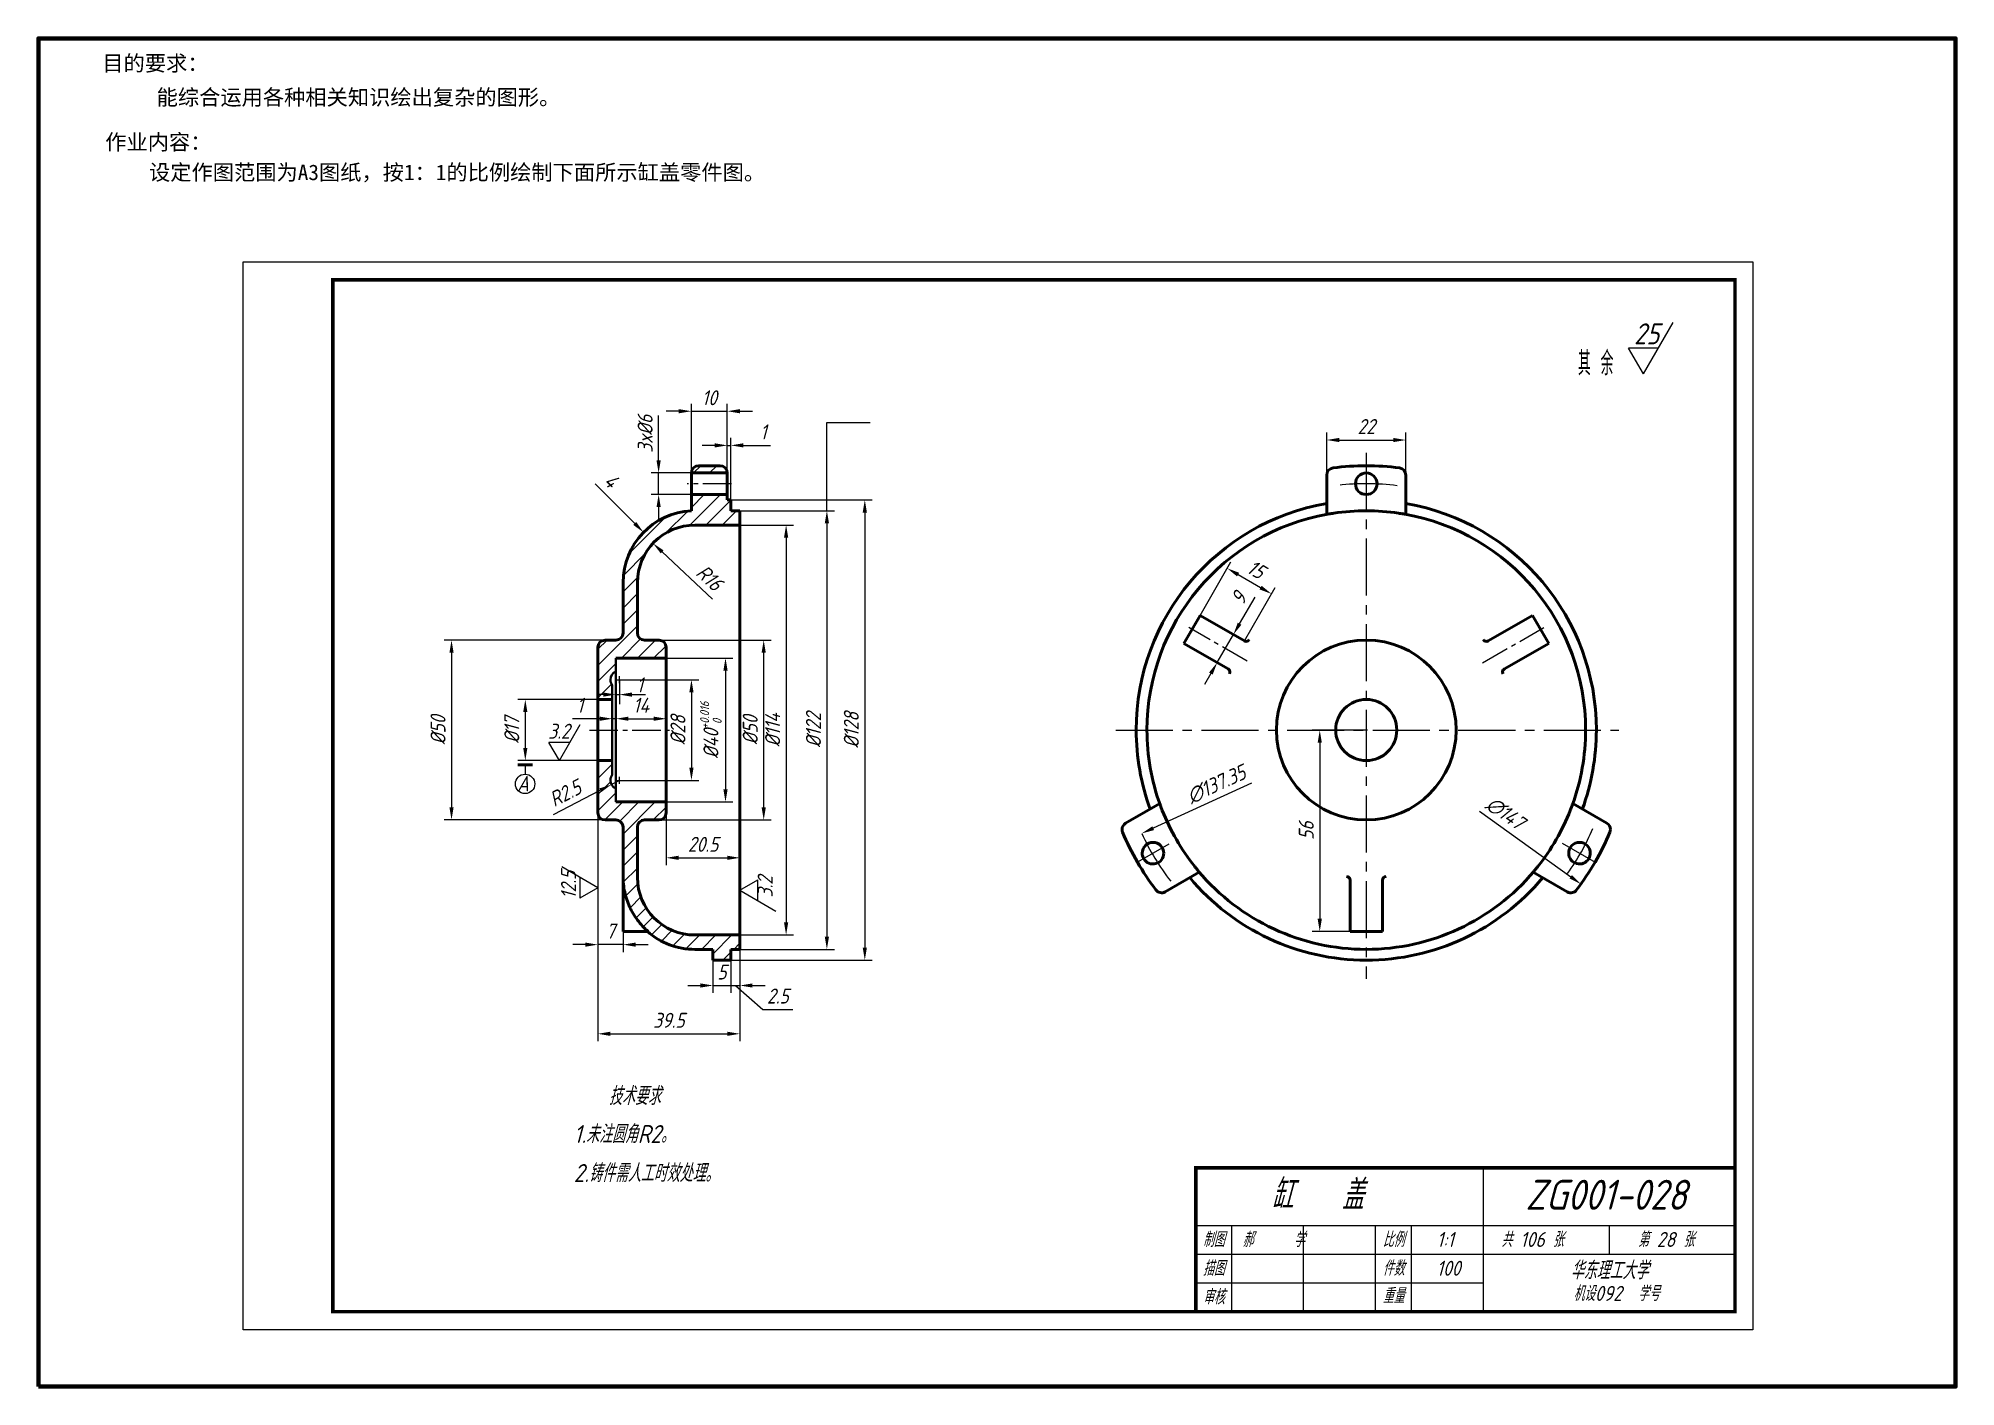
# Model space of a CAD drawing. Header units: millimetres. Extents: x 35 to 355, y 20 to 245.
import ezdxf
from ezdxf.enums import TextEntityAlignment as Align

# ---------------------------------------------------------------- set-up
doc = ezdxf.new("R2010")
doc.units = ezdxf.units.MM
doc.header["$LTSCALE"] = 0.5
doc.linetypes.add('CENTER2', pattern=[28.575000000000003, 19.05, -3.175, 3.175, -3.175])
doc.layers.get('0').update_dxf_attribs({"lineweight": 50})
doc.layers.add('7', color=5, linetype='Continuous')
for name, color, linetype, lineweight in [('center', 5, 'CENTER2', 20), ('dim', 5, 'Continuous', 20), ('文字', 7, 'Continuous', 20), ('框', 7, 'Continuous', 70), ('细线', 5, 'Continuous', 20)]:
    doc.layers.add(name, color=color, linetype=linetype, lineweight=lineweight)
doc.styles.get("Standard").update_dxf_attribs({"font": 'gbeitc.shx', "bigfont": 'gbcbig.shx'})
doc.styles.add('上炼样式', font='gbenor.shx', dxfattribs={"width": 0.75, "bigfont": 'gbcbig.shx'})
doc.styles.add('宋体', font='SimSun.ttf')
doc.dimstyles.new('1', dxfattribs={"dimtxt": 2.5, "dimasz": 2.1, "dimexe": 1.25, "dimexo": 0, "dimgap": 1, "dimtad": 1, "dimlfac": 1.66666, "dimdsep": 46, "dimtxsty": 'Standard', "dimcen": 2.5, "dimadec": 0, "dimazin": 0, "dimtfac": 1, "dimtmove": 0, "dimatfit": 3, "dimfxl": 0, "dimarcsym": 0})
doc.dimstyles.new('ISO-25', dxfattribs={"dimtxt": 2.5, "dimasz": 2.1, "dimexe": 1.25, "dimexo": 0, "dimgap": 1, "dimtad": 1, "dimlfac": 1.666666, "dimdsep": 46, "dimtxsty": 'Standard', "dimcen": 1, "dimadec": 0, "dimazin": 0, "dimtfac": 1, "dimtmove": 0, "dimatfit": 3, "dimfxl": 0, "dimarcsym": 0})

msp = doc.modelspace()

# ---------------------------------------------------------------- texts
at = {"style": '宋体'}
for s, p in [('目的要求：', (45.67943839058542, 239.548723970445)), ('能综合运用各种相关知识绘出复杂的图形。', (54.74196444638649, 233.8724642026576)), ('作业内容：', (46.16429446486354, 226.3960096702402)), ('设定作图范围为A3图纸，按1：1的比例绘制下面所示缸盖零件图。', (53.47141397244395, 221.3404541146846))]:
    msp.add_text(s, height=2.6, dxfattribs=at).set_placement(p)
at = {"layer": 'dim'}
for s, height, p in [('25', 3.5, (301.315520525756, 193.9387368670208)), ('3.2', 2.5, (120.0958112304622, 128.1264669548615))]:
    msp.add_text(s, height=height, dxfattribs=at).set_placement(p)
at = {"layer": 'dim', "style": '上炼样式', "width": 0.75}
msp.add_text('其 余', height=4, dxfattribs=at).set_placement((291.9509532205025, 188.7683919796757))
at = {"layer": 'dim'}
msp.add_text('A', height=2.56608, dxfattribs=at).set_placement((115.8827501595191, 120.6189966322878), align=Align.MIDDLE)
for s, p in [('12.5', (124.7356053110692, 101.4046407199143)), ('3.2', (157.5572159236271, 101.6364316456508))]:
    msp.add_text(s, height=2.5, rotation=90, dxfattribs=at).set_placement(p)
at = {"layer": 'dim', "insert": (136.2741553157218, 179.0084028782865), "char_height": 2.5, "attachment_point": 5, "rotation": 90}
msp.add_mtext('3x%%c6', dxfattribs=at)
at = {"layer": 'dim', "insert": (135.3610895144041, 137.1129787021287), "char_height": 2.5, "attachment_point": 5}
msp.add_mtext('1', dxfattribs=at)
at = {"layer": '文字'}
for s, height, p in [('技术要求', 3, (130.2088083721646, 67.01201268447807)), ('1.未注圆角R2。', 3, (124.3658102675879, 60.65581590656173)), ('2.铸件需人工时效处理。', 3, (124.3658102675879, 54.14903782645591)), ('缸   盖', 5, (240.7696231956355, 49.52165779229207)), ('ZG001-028', 5, (283.1997780062251, 49.52165779229207)), ('制图', 2.5, (229.3696231956355, 43.30843022828969)), ('郝     学', 2.5, (235.9696231956354, 43.30843022828969)), ('比例', 2.5, (259.3696231956355, 43.30843022828969)), ('1:1', 2.5, (268.4089146482, 43.30843022828969)), ('共 106 张', 2.5, (279.1696231956355, 43.30843022828969)), ('第 28 张', 2.5, (301.9696231956354, 43.30843022828969)), ('描图', 2.5, (229.3696231956355, 38.50843022828968)), ('件数', 2.5, (259.3696231956355, 38.50843022828968)), ('100', 2.5, (268.3696231956355, 38.50843022828968)), ('华东理工大学', 3, (290.7193236676945, 37.90843022828969)), ('审核', 2.5, (229.3696231956355, 33.70843022828967)), ('重量', 2.5, (259.3696231956355, 33.92165779229197)), ('机设092  学号', 2.5, (291.1898371916645, 34.30843022828969))]:
    msp.add_text(s, height=height, dxfattribs=at).set_placement(p)

# ---------------------------------------------------------------- blocks, each defined once
blk = doc.blocks.new('*D1')
at = {"layer": 'Defpoints', "color": 0}
for p in [(256.8126906521203, 129.5740783161803), (248.8675527578411, 95.97407831618028), (253.9303321097484, 95.97407831618028)]:
    blk.add_point(p, dxfattribs=at)
at = {"layer": 'dim', "color": 0, "lineweight": -2}
for p, q in [((256.8126906521203, 129.5740783161803), (247.6175527578411, 129.5740783161803)), ((248.8675527578411, 127.4740783161803), (248.8675527578411, 98.07407831618028)), ((253.9303321097484, 95.97407831618028), (247.6175527578411, 95.97407831618028))]:
    blk.add_line(p, q, dxfattribs=at)
at = {"layer": 'dim', "color": 0}
for points in [[(248.5175527578411, 127.4740783161803), (249.217552757841, 127.4740783161803), (248.8675527578411, 129.5740783161803)], [(248.5175527578411, 98.07407831618028), (249.217552757841, 98.07407831618028), (248.8675527578411, 95.97407831618028)]]:
    blk.add_solid(points, dxfattribs=at)
at = {"layer": 'dim', "color": 0, "insert": (246.617552757841, 112.7740783161803), "char_height": 2.5, "attachment_point": 5, "rotation": 90}
blk.add_mtext('56', dxfattribs=at)
blk = doc.blocks.new('*D2')
at = {"layer": 'Defpoints', "color": 0}
for p in [(234.4454782858917, 145.5002010969401), (236.2851831748837, 144.4380469840511), (233.5851831748838, 139.7615098036151)]:
    blk.add_point(p, dxfattribs=at)
at = {"layer": 'dim', "color": 0, "lineweight": -2}
for p, q in [((235.4954782858917, 147.3188544448874), (238.066311619225, 151.7716683960124)), ((231.7454782858918, 140.8236639165041), (234.4454782858917, 145.5002010969401)), ((236.2851831748837, 144.4380469840511), (233.3629465311612, 146.1252010969401)), ((233.5851831748838, 139.7615098036151), (230.6629465311612, 141.4486639165041)), ((230.6954782858918, 139.0050105685568), (229.6454782858918, 137.1863572206095))]:
    blk.add_line(p, q, dxfattribs=at)
at = {"layer": 'dim', "color": 0}
for points in [[(235.1923693945671, 147.4938544448874), (235.7985871772162, 147.1438544448874), (234.4454782858917, 145.5002010969401)], [(230.3923693945673, 139.1800105685568), (230.9985871772163, 138.8300105685568), (231.7454782858918, 140.8236639165041)]]:
    blk.add_solid(points, dxfattribs=at)
at = {"layer": 'dim', "color": 0, "insert": (235.3573377940433, 151.5795880944236), "char_height": 2.5, "attachment_point": 5, "rotation": 60.00000000000072}
blk.add_mtext('9', dxfattribs=at)
blk = doc.blocks.new('*D3')
at = {"layer": 'Defpoints', "color": 0}
for p in [(152.0879939497505, 163.7740783161803), (152.0879939497505, 95.37407831618027), (159.8035253229058, 95.37407831618027)]:
    blk.add_point(p, dxfattribs=at)
at = {"layer": 'dim', "color": 0, "lineweight": -2}
for p, q in [((152.0879939497505, 163.7740783161803), (161.0535253229058, 163.7740783161803)), ((159.8035253229058, 161.6740783161803), (159.8035253229058, 97.47407831618027)), ((152.0879939497505, 95.37407831618027), (161.0535253229058, 95.37407831618026))]:
    blk.add_line(p, q, dxfattribs=at)
at = {"layer": 'dim', "color": 0}
for points in [[(159.4535253229058, 161.6740783161803), (160.1535253229058, 161.6740783161803), (159.8035253229058, 163.7740783161803)], [(159.4535253229058, 97.47407831618027), (160.1535253229058, 97.47407831618025), (159.8035253229058, 95.37407831618027)]]:
    blk.add_solid(points, dxfattribs=at)
at = {"layer": 'dim', "color": 0, "insert": (157.5535253229058, 129.5740783161803), "char_height": 2.5, "attachment_point": 5, "rotation": 90}
blk.add_mtext('%%c114', dxfattribs=at)
blk = doc.blocks.new('*D4')
at = {"layer": 'Defpoints', "color": 0}
for p in [(152.0879939497505, 166.1740783161803), (152.0879939497505, 92.97407831618028), (166.6105469248952, 92.97407831618027)]:
    blk.add_point(p, dxfattribs=at)
at = {"layer": 'dim', "color": 0, "lineweight": -2}
for p, q in [((152.0879939497505, 166.1740783161803), (167.8605469248952, 166.1740783161803)), ((166.6105469248952, 164.0740783161803), (166.6105469248952, 95.07407831618026)), ((152.0879939497505, 92.97407831618028), (167.8605469248952, 92.97407831618027))]:
    blk.add_line(p, q, dxfattribs=at)
at = {"layer": 'dim', "color": 0}
for points in [[(166.2605469248952, 164.0740783161803), (166.9605469248952, 164.0740783161803), (166.6105469248952, 166.1740783161803)], [(166.2605469248952, 95.07407831618026), (166.9605469248952, 95.07407831618026), (166.6105469248952, 92.97407831618027)]]:
    blk.add_solid(points, dxfattribs=at)
at = {"layer": 'dim', "color": 0, "insert": (164.3605469248952, 129.5740783161803), "char_height": 2.5, "attachment_point": 5, "rotation": 90}
blk.add_mtext('%%c122', dxfattribs=at)
blk = doc.blocks.new('*D5')
at = {"layer": 'Defpoints', "color": 0}
for p in [(150.5879939497505, 167.9740783161803), (150.5879939497505, 91.1740783161803), (172.9365770568023, 91.17407831618029)]:
    blk.add_point(p, dxfattribs=at)
at = {"layer": 'dim', "color": 0, "lineweight": -2}
for p, q in [((150.5879939497505, 167.9740783161803), (174.1865770568023, 167.9740783161803)), ((172.9365770568023, 165.8740783161803), (172.9365770568023, 93.27407831618028)), ((150.5879939497505, 91.1740783161803), (174.1865770568023, 91.17407831618029))]:
    blk.add_line(p, q, dxfattribs=at)
at = {"layer": 'dim', "color": 0}
for points in [[(172.5865770568023, 165.8740783161803), (173.2865770568023, 165.8740783161803), (172.9365770568023, 167.9740783161803)], [(172.5865770568023, 93.27407831618028), (173.2865770568023, 93.27407831618028), (172.9365770568023, 91.17407831618029)]]:
    blk.add_solid(points, dxfattribs=at)
at = {"layer": 'dim', "color": 0, "insert": (170.6865770568022, 129.5740783161803), "char_height": 2.5, "attachment_point": 5, "rotation": 90}
blk.add_mtext('%%c128', dxfattribs=at)
blk = doc.blocks.new('*D6')
at = {"layer": 'Defpoints', "color": 0}
for p in [(139.7879939497504, 141.5740783161803), (139.7879939497504, 117.5740783161803), (149.6875885473799, 117.5740783161803)]:
    blk.add_point(p, dxfattribs=at)
at = {"layer": 'dim', "color": 0, "lineweight": -2}
for p, q in [((139.7879939497504, 141.5740783161803), (150.9375885473799, 141.5740783161803)), ((149.6875885473799, 139.4740783161803), (149.6875885473799, 119.6740783161803)), ((139.7879939497504, 117.5740783161803), (150.9375885473799, 117.5740783161803))]:
    blk.add_line(p, q, dxfattribs=at)
at = {"layer": 'dim', "color": 0}
for points in [[(149.3375885473799, 139.4740783161803), (150.0375885473799, 139.4740783161803), (149.6875885473799, 141.5740783161803)], [(149.3375885473799, 119.6740783161803), (150.0375885473799, 119.6740783161803), (149.6875885473799, 117.5740783161803)]]:
    blk.add_solid(points, dxfattribs=at)
at = {"layer": 'dim', "color": 0, "insert": (147.2527952402933, 129.5740783161802), "char_height": 2.5, "attachment_point": 5, "rotation": 90}
blk.add_mtext('\\A1;%%c40{\\H1.500000;\\S+0.016^  0;}', dxfattribs=at)
blk = doc.blocks.new('*D7')
at = {"layer": 'Defpoints', "color": 0}
for p in [(137.999840277109, 144.5740783161803), (156.0651617403696, 144.5740783161803), (138.5879939497505, 114.5740783161803)]:
    blk.add_point(p, dxfattribs=at)
at = {"layer": 'dim', "color": 0, "lineweight": -2}
for p, q in [((137.999840277109, 144.5740783161803), (157.3151617403696, 144.5740783161803)), ((156.0651617403696, 116.6740783161803), (156.0651617403696, 142.4740783161803)), ((138.5879939497505, 114.5740783161803), (157.3151617403696, 114.5740783161803))]:
    blk.add_line(p, q, dxfattribs=at)
at = {"layer": 'dim', "color": 0}
for points in [[(155.7151617403696, 142.4740783161803), (156.4151617403696, 142.4740783161803), (156.0651617403696, 144.5740783161803)], [(155.7151617403696, 116.6740783161803), (156.4151617403696, 116.6740783161803), (156.0651617403696, 114.5740783161803)]]:
    blk.add_solid(points, dxfattribs=at)
at = {"layer": 'dim', "color": 0, "insert": (153.8151617403695, 129.5740783161802), "char_height": 2.5, "attachment_point": 5, "rotation": 90}
blk.add_mtext('%%c50', dxfattribs=at)
blk = doc.blocks.new('*D8')
at = {"layer": 'Defpoints', "color": 0}
for p in [(128.3879939497505, 134.6740783161803), (116.2748457735766, 124.4740783161803), (128.3879939497505, 124.4740783161803)]:
    blk.add_point(p, dxfattribs=at)
at = {"layer": 'dim', "color": 0, "lineweight": -2}
for p, q in [((128.3879939497505, 134.6740783161803), (115.0248457735766, 134.6740783161803)), ((116.2748457735766, 132.5740783161803), (116.2748457735766, 126.5740783161803)), ((128.3879939497505, 124.4740783161803), (115.0248457735766, 124.4740783161803))]:
    blk.add_line(p, q, dxfattribs=at)
at = {"layer": 'dim', "color": 0}
for points in [[(115.9248457735766, 132.5740783161803), (116.6248457735766, 132.5740783161803), (116.2748457735766, 134.6740783161803)], [(115.9248457735766, 126.5740783161803), (116.6248457735766, 126.5740783161803), (116.2748457735766, 124.4740783161803)]]:
    blk.add_solid(points, dxfattribs=at)
at = {"layer": 'dim', "color": 0, "insert": (114.0248457735765, 129.5740783161803), "char_height": 2.5, "attachment_point": 5, "rotation": 90}
blk.add_mtext('%%c17', dxfattribs=at)
blk = doc.blocks.new('*D9')
at = {"layer": 'Defpoints', "color": 0}
for p in [(131.9879939497505, 137.9740783161803), (131.9879939497505, 121.1740783161803), (143.9994826899045, 121.1740783161803)]:
    blk.add_point(p, dxfattribs=at)
at = {"layer": 'dim', "color": 0, "lineweight": -2}
for p, q in [((131.9879939497505, 137.9740783161803), (145.2494826899045, 137.9740783161803)), ((143.9994826899045, 135.8740783161803), (143.9994826899045, 123.2740783161803)), ((131.9879939497505, 121.1740783161803), (145.2494826899045, 121.1740783161803))]:
    blk.add_line(p, q, dxfattribs=at)
at = {"layer": 'dim', "color": 0}
for points in [[(143.6494826899045, 135.8740783161803), (144.3494826899044, 135.8740783161803), (143.9994826899045, 137.9740783161803)], [(143.6494826899045, 123.2740783161803), (144.3494826899044, 123.2740783161803), (143.9994826899045, 121.1740783161803)]]:
    blk.add_solid(points, dxfattribs=at)
at = {"layer": 'dim', "color": 0, "insert": (141.7494826899044, 129.5740783161803), "char_height": 2.5, "attachment_point": 5, "rotation": 90}
blk.add_mtext('%%c28', dxfattribs=at)
blk = doc.blocks.new('*D10')
at = {"layer": 'Defpoints', "color": 0}
for p in [(129.9176097681467, 144.5740783161803), (103.9588812587235, 114.574589648557), (129.5529663000517, 114.574589648557)]:
    blk.add_point(p, dxfattribs=at)
at = {"layer": 'dim', "color": 0, "lineweight": -2}
for p, q in [((129.9176097681467, 144.5740783161803), (102.7088812587235, 144.5740783161803)), ((103.9588812587235, 142.4740783161803), (103.9588812587235, 116.674589648557)), ((129.5529663000517, 114.574589648557), (102.7088812587235, 114.574589648557))]:
    blk.add_line(p, q, dxfattribs=at)
at = {"layer": 'dim', "color": 0}
for points in [[(103.6088812587235, 142.4740783161803), (104.3088812587235, 142.4740783161803), (103.9588812587235, 144.5740783161803)], [(103.6088812587235, 116.674589648557), (104.3088812587235, 116.674589648557), (103.9588812587235, 114.574589648557)]]:
    blk.add_solid(points, dxfattribs=at)
at = {"layer": 'dim', "color": 0, "insert": (101.7088812587235, 129.5743339823687), "char_height": 2.5, "attachment_point": 5, "rotation": 90}
blk.add_mtext('%%c50', dxfattribs=at)
blk = doc.blocks.new('*D11')
at = {"layer": 'Defpoints', "color": 0}
for p in [(130.656115184028, 120.4840790745738), (131.9879939497505, 121.1740783161803)]:
    blk.add_point(p, dxfattribs=at)
at = {"layer": 'dim', "color": 0, "lineweight": -2}
for p, q in [((121.0047641893066, 115.4840557704829), (128.7914849120166, 119.5180801363246)), ((131.9879939497505, 121.1740783161803), (130.656115184028, 120.4840790745738))]:
    blk.add_line(p, q, dxfattribs=at)
at = {"layer": 'dim', "color": 0}
blk.add_solid([(128.630485088975, 119.8288518483265), (128.9524847350581, 119.2073084243227), (130.656115184028, 120.4840790745738)], dxfattribs=at)
at = {"layer": 'dim', "color": 0, "insert": (122.9308105522461, 119.0158866328629), "char_height": 2.5, "attachment_point": 5, "rotation": 27.38707487749848}
blk.add_mtext('R2.5', dxfattribs=at)
blk = doc.blocks.new('*D12')
at = {"layer": 'Defpoints', "color": 0}
for p in [(139.7879939497505, 115.7740783161803), (152.0879939497505, 111.2740783161803), (152.0879939497505, 108.2490277402591)]:
    blk.add_point(p, dxfattribs=at)
at = {"layer": 'dim', "color": 0, "lineweight": -2}
for p, q in [((139.7879939497505, 115.7740783161803), (139.7879939497505, 106.9990277402591)), ((152.0879939497505, 111.2740783161803), (152.0879939497505, 106.9990277402591)), ((141.8879939497505, 108.2490277402591), (149.9879939497505, 108.2490277402591))]:
    blk.add_line(p, q, dxfattribs=at)
at = {"layer": 'dim', "color": 0}
for points in [[(141.8879939497505, 108.5990277402591), (141.8879939497505, 107.8990277402591), (139.7879939497505, 108.2490277402591)], [(149.9879939497505, 108.5990277402591), (149.9879939497505, 107.8990277402591), (152.0879939497505, 108.2490277402591)]]:
    blk.add_solid(points, dxfattribs=at)
at = {"layer": 'dim', "color": 0, "insert": (145.9379939497505, 110.4990277402591), "char_height": 2.5, "attachment_point": 5}
blk.add_mtext('20.5', dxfattribs=at)
blk = doc.blocks.new('*D13')
at = {"layer": 'Defpoints', "color": 0}
for p in [(139.7879939497504, 131.4614492798516), (131.3879939497505, 129.5740783161803), (139.7879939497504, 129.5740783161803)]:
    blk.add_point(p, dxfattribs=at)
at = {"layer": 'dim', "color": 0, "lineweight": -2}
for p, q in [((131.3879939497505, 129.5740783161803), (131.3879939497505, 132.7114492798516)), ((133.4879939497505, 131.4614492798516), (137.6879939497504, 131.4614492798516)), ((139.7879939497504, 129.5740783161803), (139.7879939497504, 132.7114492798516))]:
    blk.add_line(p, q, dxfattribs=at)
at = {"layer": 'dim', "color": 0}
for points in [[(133.4879939497505, 131.8114492798516), (133.4879939497505, 131.1114492798516), (131.3879939497505, 131.4614492798516)], [(137.6879939497504, 131.8114492798516), (137.6879939497504, 131.1114492798516), (139.7879939497504, 131.4614492798516)]]:
    blk.add_solid(points, dxfattribs=at)
at = {"layer": 'dim', "color": 0, "insert": (135.5879939497505, 133.7114492798516), "char_height": 2.5, "attachment_point": 5}
blk.add_mtext('14', dxfattribs=at)
blk = doc.blocks.new('*D14')
at = {"layer": 'Defpoints', "color": 0}
for p in [(130.7879939497504, 131.4614492798516), (130.7879939497504, 129.5740783161803), (131.3879939497505, 129.5740783161803)]:
    blk.add_point(p, dxfattribs=at)
at = {"layer": 'dim', "color": 0, "lineweight": -2}
for p, q in [((128.6879939497504, 131.4614492798516), (124.1713272830838, 131.4614492798516)), ((130.7879939497504, 129.5740783161803), (130.7879939497504, 132.7114492798516)), ((131.3879939497505, 131.4614492798516), (130.7879939497504, 131.4614492798516)), ((131.3879939497505, 129.5740783161803), (131.3879939497505, 132.7114492798516)), ((133.4879939497505, 131.4614492798516), (135.5879939497505, 131.4614492798516))]:
    blk.add_line(p, q, dxfattribs=at)
at = {"layer": 'dim', "color": 0}
for points in [[(128.6879939497504, 131.8114492798516), (128.6879939497504, 131.1114492798516), (130.7879939497504, 131.4614492798516)], [(133.4879939497505, 131.8114492798516), (133.4879939497505, 131.1114492798516), (131.3879939497505, 131.4614492798516)]]:
    blk.add_solid(points, dxfattribs=at)
at = {"layer": 'dim', "color": 0, "insert": (125.3796606164171, 133.7114492798516), "char_height": 2.5, "attachment_point": 5}
blk.add_mtext('1', dxfattribs=at)
blk = doc.blocks.new('*D15')
at = {"layer": 'Defpoints', "color": 0}
for p in [(137.5846574049082, 160.7401484680806), (144.5879939497505, 154.1740783161803)]:
    blk.add_point(p, dxfattribs=at)
at = {"layer": 'dim', "color": 0, "lineweight": -2}
blk.add_line((147.5344160699342, 151.4116215622657), (139.1166372740925, 159.3038206223524), dxfattribs=at)
at = {"layer": 'dim', "color": 0}
blk.add_solid([(139.3560252483805, 159.5591506005498), (138.8772492998044, 159.048490644155), (137.5846574049082, 160.7401484680806)], dxfattribs=at)
at = {"layer": 'dim', "color": 0, "insert": (147.0142800793411, 154.9835260741494), "char_height": 2.5, "attachment_point": 5, "rotation": 316.8456851374134}
blk.add_mtext('R16', dxfattribs=at)
blk = doc.blocks.new('*D16')
at = {"layer": 'Defpoints', "color": 0}
for p in [(135.8931679020368, 162.4445075674344), (136.0109658482939, 162.5614160227179), (137.5846574049082, 160.7401484680806)]:
    blk.add_point(p, dxfattribs=at)
at = {"layer": 'dim', "color": 0, "lineweight": -2}
for p, q in [((134.5316798009835, 164.0519571292402), (127.9611311189816, 170.6724974370028)), ((135.8931679020368, 162.4445075674344), (136.8981926974143, 163.4419434318312)), ((137.5846574049082, 160.7401484680806), (138.5896822002857, 161.7375843324774))]:
    blk.add_line(p, q, dxfattribs=at)
at = {"layer": 'dim', "color": 0}
blk.add_solid([(134.7801033187372, 164.2985048037919), (134.2832562832298, 163.8054094546884), (136.0109658482939, 162.5614160227179)], dxfattribs=at)
at = {"layer": 'dim', "color": 0, "insert": (130.6294477951529, 171.1779874403103), "char_height": 2.5, "attachment_point": 5, "rotation": 314.78286133491736}
blk.add_mtext('4', dxfattribs=at)
blk = doc.blocks.new('*D17')
at = {"layer": 'Defpoints', "color": 0}
for p in [(150.5879939497505, 177.07667706307), (149.9879939497505, 172.4740783161803), (150.5879939497505, 167.9740783161803)]:
    blk.add_point(p, dxfattribs=at)
at = {"layer": 'dim', "color": 0, "lineweight": -2}
for p, q in [((147.8879939497505, 177.07667706307), (145.7879939497505, 177.07667706307)), ((149.9879939497505, 172.4740783161803), (149.9879939497505, 178.32667706307)), ((149.9879939497505, 177.07667706307), (150.5879939497505, 177.07667706307)), ((150.5879939497505, 167.9740783161803), (150.5879939497505, 178.32667706307)), ((152.6879939497505, 177.07667706307), (157.2046606164172, 177.07667706307))]:
    blk.add_line(p, q, dxfattribs=at)
at = {"layer": 'dim', "color": 0}
for points in [[(147.8879939497505, 177.4266770630699), (147.8879939497505, 176.72667706307), (149.9879939497505, 177.07667706307)], [(152.6879939497505, 177.4266770630699), (152.6879939497505, 176.72667706307), (150.5879939497505, 177.07667706307)]]:
    blk.add_solid(points, dxfattribs=at)
at = {"layer": 'dim', "color": 0, "insert": (155.9963272830838, 179.32667706307), "char_height": 2.5, "attachment_point": 5}
blk.add_mtext('1', dxfattribs=at)
blk = doc.blocks.new('*D18')
at = {"layer": 'Defpoints', "color": 0}
for p in [(128.3879939497505, 116.1036941345766), (152.0879939497505, 92.9740783161803), (152.0879939497505, 78.88273114702105)]:
    blk.add_point(p, dxfattribs=at)
at = {"layer": 'dim', "color": 0, "lineweight": -2}
for p, q in [((128.3879939497505, 116.1036941345766), (128.3879939497505, 77.63273114702105)), ((152.0879939497505, 92.9740783161803), (152.0879939497505, 77.63273114702105)), ((130.4879939497505, 78.88273114702105), (149.9879939497505, 78.88273114702105))]:
    blk.add_line(p, q, dxfattribs=at)
at = {"layer": 'dim', "color": 0}
for points in [[(130.4879939497505, 79.23273114702104), (130.4879939497505, 78.53273114702105), (128.3879939497505, 78.88273114702105)], [(149.9879939497505, 79.23273114702104), (149.9879939497505, 78.53273114702105), (152.0879939497505, 78.88273114702105)]]:
    blk.add_solid(points, dxfattribs=at)
at = {"layer": 'dim', "color": 0, "insert": (140.2379939497505, 81.13273114702105), "char_height": 2.5, "attachment_point": 5}
blk.add_mtext('39.5', dxfattribs=at)
blk = doc.blocks.new('*D19')
at = {"layer": 'Defpoints', "color": 0}
for p in [(128.3879939497505, 95.97407831618028), (128.3879939497505, 93.76130810460072), (132.5879939497505, 95.97407831618028)]:
    blk.add_point(p, dxfattribs=at)
at = {"layer": 'dim', "color": 0, "lineweight": -2}
for p, q in [((126.2879939497505, 93.76130810460072), (124.1879939497505, 93.76130810460072)), ((128.3879939497505, 95.97407831618028), (128.3879939497505, 92.51130810460072)), ((132.5879939497505, 93.76130810460072), (128.3879939497505, 93.76130810460072)), ((132.5879939497505, 95.97407831618028), (132.5879939497505, 92.51130810460072)), ((134.6879939497505, 93.76130810460072), (136.7879939497505, 93.76130810460072))]:
    blk.add_line(p, q, dxfattribs=at)
at = {"layer": 'dim', "color": 0}
for points in [[(126.2879939497505, 94.11130810460071), (126.2879939497505, 93.41130810460072), (128.3879939497505, 93.76130810460072)], [(134.6879939497505, 94.11130810460071), (134.6879939497505, 93.41130810460072), (132.5879939497505, 93.76130810460072)]]:
    blk.add_solid(points, dxfattribs=at)
at = {"layer": 'dim', "color": 0, "insert": (130.4879939497505, 96.01130810460072), "char_height": 2.5, "attachment_point": 5}
blk.add_mtext('7', dxfattribs=at)
blk = doc.blocks.new('*D20')
at = {"layer": 'Defpoints', "color": 0}
for p in [(147.5879939497505, 91.17407831618027), (150.5879939497505, 91.17407831618027), (150.5879939497505, 86.94196044227405)]:
    blk.add_point(p, dxfattribs=at)
at = {"layer": 'dim', "color": 0, "lineweight": -2}
for p, q in [((147.5879939497505, 91.17407831618027), (147.5879939497505, 85.69196044227405)), ((150.5879939497505, 91.17407831618027), (150.5879939497505, 85.69196044227405)), ((143.3879939497505, 86.94196044227405), (145.4879939497505, 86.94196044227405)), ((147.5879939497505, 86.94196044227405), (150.5478078624977, 86.94196044227405))]:
    blk.add_line(p, q, dxfattribs=at)
at = {"layer": 'dim', "color": 0}
blk.add_solid([(145.4879939497505, 87.29196044227405), (145.4879939497505, 86.59196044227406), (147.5879939497505, 86.94196044227405)], dxfattribs=at)
at = {"layer": 'dim', "color": 0, "insert": (149.0879939497505, 89.19196044227405), "char_height": 2.5, "attachment_point": 5}
blk.add_mtext('5', dxfattribs=at)
blk = doc.blocks.new('*D21')
at = {"layer": 'Defpoints', "color": 0}
for p in [(150.5879939497505, 91.17407831618029), (152.0879939497505, 91.17407831618029), (152.0879939497505, 86.94196044227402)]:
    blk.add_point(p, dxfattribs=at)
at = {"layer": 'dim', "color": 0, "lineweight": -2}
for p, q in [((152.0879939497505, 91.17407831618029), (152.0879939497505, 85.69196044227402)), ((150.5879939497505, 86.94196044227402), (152.0879939497505, 86.94196044227402)), ((151.3379939497505, 86.94196044227402), (155.8917439497506, 82.92946044227402)), ((154.1879939497505, 86.94196044227402), (156.2879939497505, 86.94196044227402)), ((155.8917439497506, 82.92946044227402), (160.9476086518854, 82.92946044227402))]:
    blk.add_line(p, q, dxfattribs=at)
at = {"layer": 'dim', "color": 0}
blk.add_solid([(154.1879939497505, 87.29196044227402), (154.1879939497505, 86.59196044227403), (152.0879939497505, 86.94196044227402)], dxfattribs=at)
at = {"layer": 'dim', "color": 0, "insert": (158.419676300818, 85.17946044227402), "char_height": 2.5, "attachment_point": 5}
blk.add_mtext('2.5', dxfattribs=at)
blk = doc.blocks.new('*D22')
at = {"layer": 'Defpoints', "color": 0}
for p in [(294.0970858845342, 146.6179562641121), (219.1635783349628, 112.3206315144869)]:
    blk.add_point(p, dxfattribs=at)
at = {"layer": 'dim', "color": 0, "lineweight": -2}
blk.add_line((237.4797158534248, 120.7039908042401), (221.0730697695477, 113.1946123273464), dxfattribs=at)
at = {"layer": 'dim', "color": 0}
blk.add_solid([(220.9274063007378, 113.5128608997773), (221.2187332383577, 112.8763637549156), (219.1635783349628, 112.3206315144869)], dxfattribs=at)
at = {"layer": 'dim', "color": 0, "insert": (231.6166860502606, 120.494942705904), "char_height": 2.5, "attachment_point": 5, "rotation": 24.59373310938308}
blk.add_mtext('∅137.35', dxfattribs=at)
blk = doc.blocks.new('*D23')
at = {"layer": 'Defpoints', "color": 0}
for p in [(220.8000087771659, 155.283958321396), (292.4606554423308, 103.8641983109645)]:
    blk.add_point(p, dxfattribs=at)
at = {"layer": 'dim', "color": 0, "lineweight": -2}
blk.add_line((275.5070108712718, 116.0292062436905), (290.7544495693506, 105.0884783112128), dxfattribs=at)
at = {"layer": 'dim', "color": 0}
blk.add_solid([(290.9584962360587, 105.3728459567095), (290.5504029026426, 104.8041106657161), (292.4606554423308, 103.8641983109645)], dxfattribs=at)
at = {"layer": 'dim', "color": 0, "insert": (279.8316823535861, 115.695360948429), "char_height": 2.5, "attachment_point": 5, "rotation": 324.33884712636535}
blk.add_mtext('∅147', dxfattribs=at)
blk = doc.blocks.new('*D24')
at = {"layer": 'Defpoints', "color": 0}
for p in [(263.2303321097483, 177.9710928493524), (250.0303321097483, 172.1328611935136), (263.2303321097483, 172.1328611935136)]:
    blk.add_point(p, dxfattribs=at)
at = {"layer": 'dim', "color": 0, "lineweight": -2}
for p, q in [((250.0303321097483, 172.1328611935136), (250.0303321097483, 179.2210928493524)), ((263.2303321097483, 172.1328611935136), (263.2303321097483, 179.2210928493524)), ((252.1303321097483, 177.9710928493524), (261.1303321097483, 177.9710928493524))]:
    blk.add_line(p, q, dxfattribs=at)
at = {"layer": 'dim', "color": 0}
for points in [[(252.1303321097483, 178.3210928493524), (252.1303321097483, 177.6210928493524), (250.0303321097483, 177.9710928493524)], [(261.1303321097483, 178.3210928493524), (261.1303321097483, 177.6210928493524), (263.2303321097483, 177.9710928493524)]]:
    blk.add_solid(points, dxfattribs=at)
at = {"layer": 'dim', "color": 0, "insert": (256.6303321097483, 180.2210928493524), "char_height": 2.5, "attachment_point": 5}
blk.add_mtext('22', dxfattribs=at)
blk = doc.blocks.new('ROUGH')
at = {"layer": '7'}
for p, q in [((0, 0), (5.773502691896169, 9.999999999999986)), ((2.886751345948085, 4.999999999999986), (-2.886751345948085, 5.000000000000014)), ((0, 0), (-2.886751345948142, 5.000000000000014))]:
    blk.add_line(p, q, dxfattribs=at)
blk = doc.blocks.new('*D28')
at = {"layer": 'Defpoints', "color": 0}
for p in [(149.9879939497505, 182.7737186847081), (143.9879939497505, 172.4740783161803), (149.9879939497505, 172.4740783161803)]:
    blk.add_point(p, dxfattribs=at)
at = {"layer": 'dim', "color": 0, "lineweight": -2}
for p, q in [((141.8879939497505, 182.7737186847081), (139.7879939497505, 182.7737186847081)), ((143.9879939497505, 172.4740783161803), (143.9879939497505, 184.0237186847081)), ((143.9879939497505, 182.7737186847081), (149.9879939497505, 182.7737186847081)), ((149.9879939497505, 172.4740783161803), (149.9879939497505, 184.0237186847081)), ((152.0879939497505, 182.7737186847081), (154.1879939497505, 182.7737186847081))]:
    blk.add_line(p, q, dxfattribs=at)
at = {"layer": 'dim', "color": 0}
for points in [[(141.8879939497505, 183.1237186847081), (141.8879939497505, 182.4237186847081), (143.9879939497505, 182.7737186847081)], [(152.0879939497505, 183.1237186847081), (152.0879939497505, 182.4237186847081), (149.9879939497505, 182.7737186847081)]]:
    blk.add_solid(points, dxfattribs=at)
at = {"layer": 'dim', "color": 0, "insert": (146.9879939497505, 185.0237186847081), "char_height": 2.5, "attachment_point": 5}
blk.add_mtext('10', dxfattribs=at)
blk = doc.blocks.new('_Dot')
at = {"color": 0, "linetype": 'ByBlock', "lineweight": -2}
blk.add_line((-0.5, 0), (-1, 0), dxfattribs=at)
at = {"color": 0, "linetype": 'ByBlock', "const_width": 0.5}
blk.add_lwpolyline([(-0.25, 0, 1), (0.25, 0, 1)], format="xyb", close=True, dxfattribs=at)
blk = doc.blocks.new('*D30')
at = {"layer": 'Defpoints', "color": 0}
for p in [(240.8187727780839, 152.2904545174601), (228.8818785425911, 148.712346906398), (236.285183174884, 144.4380469840513)]:
    blk.add_point(p, dxfattribs=at)
at = {"layer": 'dim', "color": 0, "lineweight": -2}
for p, q in [((228.8818785425911, 148.712346906398), (234.0404681457909, 157.6472861945375)), ((235.2341214937383, 155.514754439807), (239.0001194301365, 153.3404545174601)), ((236.285183174884, 144.4380469840513), (241.4437727780838, 153.3729862721907))]:
    blk.add_line(p, q, dxfattribs=at)
at = {"layer": 'dim', "color": 0}
for points in [[(235.4091214937383, 155.8178633311315), (235.0591214937383, 155.2116455484824), (233.415468145791, 156.5647544398069)], [(239.1751194301365, 153.6435634087846), (238.8251194301365, 153.0373456261355), (240.8187727780839, 152.2904545174601)]]:
    blk.add_solid(points, dxfattribs=at)
at = {"layer": 'dim', "color": 0, "insert": (238.2421204619373, 156.3761616371485), "char_height": 2.5, "attachment_point": 5, "rotation": 330.000000000002}
blk.add_mtext('15', dxfattribs=at)

# ---------------------------------------------------------------- dimensions: what is measured, and where the dimension line sits
at = {"layer": 'dim'}
for base, p1, p2, override, picture, middle in [((149.9879939497505, 182.7737186847081), (143.9879939497505, 172.4740783161803), (149.9879939497505, 172.4740783161803), {"dimldrblk": 'Dot'}, '*D28', (146.9879939497505, 185.0237186847081)), ((150.5879939497505, 86.94196044227405), (147.5879939497505, 91.17407831618027), (150.5879939497505, 91.17407831618027), {"dimsd2": 1}, '*D20', (149.0879939497505, 89.19196044227405))]:
    dim = msp.add_linear_dim(base=base, p1=p1, p2=p2, dimstyle='ISO-25', override=override, dxfattribs=at)
    dim.commit()
    dim.dimension.update_dxf_attribs({"geometry": picture, "text_midpoint": middle})
for base, p1, p2, picture, middle in [((150.5879939497505, 177.07667706307), (149.9879939497505, 172.4740783161803), (150.5879939497505, 167.9740783161803), '*D17', (155.9963272830838, 179.32667706307)), ((263.2303321097483, 177.9710928493524), (250.0303321097483, 172.1328611935136), (263.2303321097483, 172.1328611935136), '*D24', (256.6303321097483, 180.2210928493524)), ((130.7879939497504, 131.4614492798516), (131.3879939497505, 129.5740783161803), (130.7879939497504, 129.5740783161803), '*D14', (125.3796606164171, 133.7114492798516)), ((139.7879939497504, 131.4614492798516), (131.3879939497505, 129.5740783161803), (139.7879939497504, 129.5740783161803), '*D13', (135.5879939497505, 133.7114492798516)), ((152.0879939497505, 78.88273114702105), (128.3879939497505, 116.1036941345766), (152.0879939497505, 92.9740783161803), '*D18', (140.2379939497505, 81.13273114702105)), ((152.0879939497505, 108.2490277402591), (139.7879939497505, 115.7740783161803), (152.0879939497505, 111.2740783161803), '*D12', (145.9379939497505, 110.4990277402591)), ((128.3879939497505, 93.76130810460072), (132.5879939497505, 95.97407831618028), (128.3879939497505, 95.97407831618028), '*D19', (130.4879939497505, 96.01130810460072))]:
    dim = msp.add_linear_dim(base=base, p1=p1, p2=p2, dimstyle='ISO-25', dxfattribs=at)
    dim.commit()
    dim.dimension.update_dxf_attribs({"geometry": picture, "text_midpoint": middle})
for base, p1, p2, angle, dimstyle, override, picture, middle, dimtype in [((136.0109658482939, 162.5614160227179), (137.5846574049082, 160.7401484680806), (135.8931679020368, 162.4445075674344), 134.7828613349183, 'ISO-25', {"dimsd1": 1, "dimsd2": 0}, '*D16', (129.0324394667362, 169.5930381039063), 161), ((103.9588812587235, 114.574589648557), (129.9176097681467, 144.5740783161803), (129.5529663000517, 114.574589648557), 90, '1', {"dimpost": '%%c<>'}, '*D10', (103.9588812587235, 129.5743339823687), 160), ((156.0651617403696, 144.5740783161803), (138.5879939497505, 114.5740783161803), (137.999840277109, 144.5740783161803), 90, '1', {"dimpost": '%%c<>'}, '*D7', (156.0651617403695, 129.5740783161802), 160), ((149.6875885473799, 117.5740783161803), (139.7879939497504, 141.5740783161803), (139.7879939497504, 117.5740783161803), 90, '1', {"dimgap": 1, "dimpost": '%%c<>', "dimtol": 1, "dimlim": 0, "dimtp": 0.016, "dimtm": 0, "dimtfac": 0.6, "dimtdec": 3, "dimtolj": 1}, '*D6', (149.6875885473799, 129.5740783161802), 160), ((143.9994826899045, 121.1740783161803), (131.9879939497505, 137.9740783161803), (131.9879939497505, 121.1740783161803), 90, '1', {"dimpost": '%%c<>'}, '*D9', (143.9994826899044, 129.5740783161803), 160), ((116.2748457735766, 124.4740783161803), (128.3879939497505, 134.6740783161803), (128.3879939497505, 124.4740783161803), 90, '1', {"dimpost": '%%c<>'}, '*D8', (116.2748457735765, 129.5740783161803), 160)]:
    dim = msp.add_linear_dim(base=base, p1=p1, p2=p2, angle=angle, dimstyle=dimstyle, override=override, dxfattribs=at)
    dim.commit()
    dim.dimension.update_dxf_attribs({"geometry": picture, "text_midpoint": middle, "dimtype": dimtype})
for base, p1, p2, picture, middle in [((172.9365770568023, 91.17407831618029), (150.5879939497505, 167.9740783161803), (150.5879939497505, 91.1740783161803), '*D5', (170.6865770568022, 129.5740783161803)), ((166.6105469248952, 92.97407831618027), (152.0879939497505, 166.1740783161803), (152.0879939497505, 92.97407831618028), '*D4', (164.3605469248952, 129.5740783161803)), ((159.8035253229058, 95.37407831618027), (152.0879939497505, 163.7740783161803), (152.0879939497505, 95.37407831618027), '*D3', (157.5535253229058, 129.5740783161803))]:
    dim = msp.add_linear_dim(base=base, p1=p1, p2=p2, angle=90, dimstyle='1', override={"dimpost": '%%c<>'}, dxfattribs=at)
    dim.commit()
    dim.dimension.update_dxf_attribs({"geometry": picture, "text_midpoint": middle})
dim = msp.add_radius_dim(center=(144.5879939497505, 154.1740783161803), mpoint=(137.5846574049082, 160.7401484680806), dimstyle='ISO-25', dxfattribs=at)
dim.commit()
dim.dimension.update_dxf_attribs({"geometry": '*D15', "text_midpoint": (145.4753573874895, 153.3421190714519), "dimtype": 164})
dim = msp.add_aligned_dim(p1=(228.881878542591, 148.712346906398), p2=(236.2851831748839, 144.4380469840513), distance=9.067179206400306, text='15', dimstyle='ISO-25', override={"dimldrblk": 'Dot'}, dxfattribs=at)
dim.commit()
dim.dimension.update_dxf_attribs({"geometry": '*D30', "text_midpoint": (238.2421204619373, 156.3761616371485)})
for p1, p2, picture, middle in [((220.8000087771659, 155.283958321396), (292.4606554423308, 103.8641983109645), '*D23', (278.5199537818914, 113.8672832273789)), ((294.0970858845342, 146.6179562641121), (219.1635783349628, 112.3206315144869), '*D22', (232.5530940640386, 118.4490590259915))]:
    dim = msp.add_diameter_dim_2p(p1=p1, p2=p2, dimstyle='ISO-25', dxfattribs=at)
    dim.commit()
    dim.dimension.update_dxf_attribs({"geometry": picture, "text_midpoint": middle, "dimtype": 163})
dim = msp.add_linear_dim(base=(234.4454782858917, 145.5002010969401), p1=(233.5851831748838, 139.7615098036151), p2=(236.2851831748837, 144.4380469840511), angle=60.00000000000113, dimstyle='ISO-25', dxfattribs=at)
dim.commit()
dim.dimension.update_dxf_attribs({"geometry": '*D2', "text_midpoint": (237.3058949525583, 150.4545880944236), "dimtype": 161})
dim = msp.add_linear_dim(base=(248.8675527578411, 95.97407831618028), p1=(256.8126906521203, 129.5740783161803), p2=(253.9303321097484, 95.97407831618028), angle=90, dimstyle='ISO-25', dxfattribs=at)
dim.commit()
dim.dimension.update_dxf_attribs({"geometry": '*D1', "text_midpoint": (246.617552757841, 112.7740783161803)})
dim = msp.add_radius_dim(center=(131.9879939497505, 121.1740783161803), mpoint=(130.656115184028, 120.4840790745738), dimstyle='ISO-25', dxfattribs=at)
dim.commit()
dim.dimension.update_dxf_attribs({"geometry": '*D11', "text_midpoint": (122.9308105522461, 119.0158866328629)})
dim = msp.add_linear_dim(base=(152.0879939497505, 86.94196044227402), p1=(150.5879939497505, 91.17407831618029), p2=(152.0879939497505, 91.17407831618029), dimstyle='ISO-25', override={"dimse1": 1, "dimsd1": 1, "dimtmove": 1}, dxfattribs=at)
dim.commit()
dim.dimension.update_dxf_attribs({"geometry": '*D21', "text_midpoint": (156.8917439497506, 82.92946044227402), "dimtype": 160})

# ---------------------------------------------------------------- hatches: boundary and pattern name
at = {"layer": 'dim'}
h = msp.add_hatch(dxfattribs=at)
h.set_pattern_fill('ANSI31', color=256, scale=0.6, style=0)
h.set_pattern_definition([(45, (128.3879939497505, 129.5740783161803), (-1.347038418160373, 1.347038418160373), [])])
h.paths.add_polyline_path([(149.9879939497505, 172.4740783161803, 0.414213562373096), (148.7879939497504, 173.6740783161803), (145.1879939497505, 173.6740783161803, 0.4142135623730952), (143.9879939497505, 172.4740783161803)])
h.paths.add_polyline_path([(152.0879939497505, 163.7740783161803), (152.0879939497505, 166.1740783161803), (150.5879939497505, 166.1740783161803), (150.5879939497505, 167.9740783161803), (149.9879939497505, 167.9740783161803), (149.9879939497505, 168.8740783161803), (143.9879939497505, 168.8740783161803), (143.9879939497505, 166.1590689294432, 0.3996375341443297), (132.5879939497505, 154.1740783161803), (132.5879939497505, 148.7123469063984), (132.5879939497505, 145.7740783161803, -0.4142135623730955), (131.3879939497505, 144.5740783161803), (129.5879939497505, 144.5740783161803, 0.414213562373095), (128.3879939497505, 143.3740783161803), (128.3879939497505, 134.6740783161803), (130.7879939497504, 134.6740783161803), (130.7879939497504, 137.0740783161803, -0.1622776601683784), (130.4879939497505, 137.9740783161803, -0.2982166266986067), (131.3879939497505, 139.3488510246671), (131.3879939497505, 141.5740783161803), (139.7879939497504, 141.5740783161803), (139.7879939497504, 143.3740783161803, 0.4142135623730951), (138.5879939497505, 144.5740783161803), (136.7241333650057, 144.5740783161803), (136.1879939497505, 144.5740783161803, -0.4142135623730953), (134.9879939497505, 145.7740783161803), (134.9879939497505, 154.1740783161803, -0.4142135623730953), (144.5879939497505, 163.7740783161803)])
edge = h.paths.add_edge_path()
edge.add_line((132.5879939497505, 113.3740783161803), (132.5879939497505, 105.1226979870455))
edge.add_spline(control_points=[(132.5879939497505, 105.1226979870455), (132.5879939497505, 104.2572561017452), (132.6794394923061, 103.4006331371584), (132.955238234696, 102.1290680762947), (133.0712579209376, 101.7058529654684), (133.345179790817, 100.8835419799735), (133.6615792694446, 100.0808701371026), (134.0614959792418, 99.31681173935795), (134.5039047436575, 98.57239916315628), (134.7480392400912, 98.20798662012491), (135.5307264522482, 97.16693791093978), (136.1197231060224, 96.53818756012714), (136.7752650408977, 95.97407831618031)], knot_values=[0.02838736443659146, 0.02838736443659146, 0.02838736443659146, 0.02838736443659146, 0.0326945955217926, 0.0326945955217926, 0.03484821106439316, 0.03484821106439316, 0.03700182660699372, 0.03915544214959428, 0.03915544214959428, 0.04130905769219484, 0.04130905769219484, 0.04561628877739594, 0.04561628877739594, 0.04561628877739594, 0.04561628877739594], degree=3, periodic=0)
edge.add_line((136.7752650408977, 95.97407831618031), (136.6507400165567, 95.97407831618031))
edge.add_arc((144.5879939497505, 104.9740783161803), 12, 228.5903778907292, 270)
edge.add_line((144.5879939497505, 92.97407831618031), (147.5879939497505, 92.97407831618031))
edge.add_line((147.5879939497505, 92.97407831618031), (147.5879939497505, 91.17407831618031))
edge.add_line((147.5879939497505, 91.17407831618031), (150.5879939497505, 91.17407831618031))
edge.add_line((150.5879939497505, 91.17407831618031), (150.5879939497505, 92.97407831618031))
edge.add_line((150.5879939497505, 92.97407831618033), (152.0879939497505, 92.97407831618033))
edge.add_line((152.0879939497505, 92.97407831618033), (152.0879939497505, 95.37407831618032))
edge.add_line((152.0879939497505, 95.37407831618032), (144.5879939497505, 95.37407831618032))
edge.add_arc((144.5879939497505, 104.9740783161803), 9.599999999999998, 180, 270, ccw=False)
edge.add_line((134.9879939497505, 104.9740783161803), (134.9879939497505, 113.3740783161803))
edge.add_arc((136.1879939497505, 113.3740783161803), 1.2, 90, 180.0000000000001, ccw=False)
edge.add_line((136.1879939497505, 114.5740783161803), (138.5879939497505, 114.5740783161803))
edge.add_arc((138.5879939497505, 115.7740783161803), 1.2, 270, 360)
edge.add_line((139.7879939497504, 115.7740783161803), (139.7879939497504, 117.5740783161803))
edge.add_line((139.7879939497504, 117.5740783161803), (131.3879939497504, 117.5740783161803))
edge.add_line((131.3879939497505, 117.5740783161803), (131.3879939497505, 119.7993056076936))
edge.add_arc((131.9879939497505, 121.1740783161803), 1.499999999999999, 180, 246.4218215217981, ccw=False)
edge.add_arc((131.9879939497505, 121.1740783161803), 1.499999999999999, 143.1301023541561, 180, ccw=False)
edge.add_line((130.7879939497504, 122.0740783161803), (130.7879939497504, 124.4740783161803))
edge.add_line((130.7879939497504, 124.4740783161803), (128.3879939497504, 124.4740783161803))
edge.add_line((128.3879939497505, 124.4740783161803), (128.3879939497505, 115.7740783161803))
edge.add_arc((129.5879939497505, 115.7740783161803), 1.2, 180, 270)
edge.add_line((129.5879939497505, 114.5740783161803), (131.3879939497505, 114.5740783161803))
edge.add_arc((131.3879939497505, 113.3740783161803), 1.2, -1.1368683772161603e-13, 90.00000000000023, ccw=False)

# ---------------------------------------------------------------- linework, layer by layer
for p, q in [((145.1879939497505, 173.6740783161803), (148.7879939497505, 173.6740783161803)), ((143.9879939497505, 172.4740783161803), (149.9879939497505, 172.4740783161803)), ((143.9879939497505, 172.1328611935136), (143.9879939497505, 172.4740783161803)), ((143.9879939497505, 166.1590689294432), (143.9879939497505, 172.1328611935136)), ((149.9879939497505, 172.4740783161803), (149.9879939497505, 168.8740783161803)), ((250.0303321097483, 165.5740783161803), (250.0303321097483, 172.1328611935136)), ((263.2303321097484, 172.1328611935136), (263.2303321097484, 165.5740783161803)), ((143.9879939497505, 168.8740783161803), (149.9879939497505, 168.8740783161803)), ((149.9879939497505, 168.8740783161803), (149.9879939497505, 167.9740783161803)), ((150.5879939497505, 167.9740783161803), (149.9879939497505, 167.9740783161803)), ((150.5879939497505, 166.1740783161803), (150.5879939497505, 167.9740783161803)), ((152.0879939497505, 163.7740783161803), (144.5879939497505, 163.7740783161803)), ((152.0879939497505, 166.1740783161803), (150.5879939497505, 166.1740783161803)), ((152.0879939497505, 129.5740783161803), (152.0879939497505, 166.1740783161803)), ((132.5879939497505, 148.7123469063984), (132.5879939497505, 154.1740783161803)), ((134.9879939497505, 145.7740783161803), (134.9879939497505, 154.1740783161803)), ((132.5879939497505, 148.7123469063984), (132.5879939497505, 145.7740783161803)), ((226.1818785425911, 144.035809725962), (228.881878542591, 148.712346906398)), ((236.2851831748838, 144.4380469840511), (228.881878542591, 148.712346906398)), ((284.3787856769054, 148.7123469063984), (276.9754810446127, 144.4380469840514)), ((284.3787856769054, 148.7123469063984), (287.0787856769054, 144.0358097259625)), ((131.3879939497505, 144.5740783161803), (129.5879939497505, 144.5740783161803)), ((136.7241123948942, 144.5740783161803), (136.1879939497505, 144.5740783161803)), ((138.5879939497505, 144.5740783161803), (136.7241333650057, 144.5740783161803)), ((226.1818785425911, 144.035809725962), (233.5851831748838, 139.7615098036151)), ((279.6754810446128, 139.7615098036154), (287.0787856769055, 144.0358097259625)), ((128.3879939497505, 129.5740783161803), (128.3879939497505, 143.3740783161803)), ((139.7879939497504, 141.5740783161803), (131.3879939497505, 141.5740783161803)), ((139.7879939497504, 143.3740783161803), (139.7879939497504, 129.5740783161803)), ((130.7879939497504, 134.6740783161803), (128.3879939497505, 134.6740783161803)), ((128.3879939497505, 115.7740783161803), (128.3879939497505, 129.5740783161803)), ((139.7879939497504, 129.5740783161803), (139.7879939497504, 115.7740783161803)), ((152.0879939497505, 92.9740783161803), (152.0879939497505, 129.5740783161803)), ((115.0305055240137, 123.7502149845316), (117.4479970444301, 123.7502149845316)), ((130.7879939497504, 124.4740783161803), (128.3879939497505, 124.4740783161803)), ((139.7879939497504, 117.5740783161803), (131.3879939497505, 117.5740783161803)), ((216.4733449838316, 114.0104545424907), (222.1534175735086, 117.2898459811574)), ((291.1072466459883, 117.2898459811579), (296.7873192356653, 114.0104545424913)), ((131.3879939497505, 114.5740783161803), (129.5879939497505, 114.5740783161803)), ((132.5879939497505, 105.1226979870455), (132.5879939497505, 113.3740783161803)), ((134.9879939497505, 104.9740783161803), (134.9879939497505, 113.3740783161803)), ((138.5879939497505, 114.5740783161803), (136.1879939497505, 114.5740783161803)), ((228.7534175735087, 105.8583106512029), (223.0733449838316, 102.5789192125362)), ((290.1873192356654, 102.5789192125366), (284.5072466459884, 105.8583106512033)), ((132.5879939497505, 95.97407831618028), (132.5879939497505, 105.1226979870455)), ((253.9303321097483, 104.5226781608743), (253.9303321097483, 95.97407831618028)), ((259.3303321097484, 95.97407831618028), (259.3303321097484, 104.5226781608743)), ((136.7752650408977, 95.97407831618028), (132.5879939497505, 95.97407831618028)), ((152.0879939497505, 95.3740783161803), (144.5879939497505, 95.3740783161803)), ((147.5879939497505, 92.97407831618028), (144.5879939497505, 92.97407831618028)), ((147.5879939497505, 91.17407831618027), (147.5879939497505, 92.97407831618028)), ((150.5879939497505, 91.17407831618027), (150.5879939497505, 92.9740783161803)), ((152.0879939497505, 92.9740783161803), (150.5879939497505, 92.9740783161803)), ((259.3303321097484, 95.97407831618028), (253.9303321097483, 95.97407831618028)), ((150.5879939497505, 91.17407831618027), (147.5879939497505, 91.17407831618027))]:
    msp.add_line(p, q)
at = {"lineweight": 40}
for p, q in [((131.3879939497505, 129.5740783161803), (131.3879939497505, 141.5740783161803)), ((130.7879939497504, 129.5740783161803), (130.7879939497504, 137.0740783161803)), ((130.7879939497504, 122.0740783161803), (130.7879939497504, 129.5740783161803)), ((131.3879939497505, 117.5740783161803), (131.3879939497505, 129.5740783161803))]:
    msp.add_line(p, q, dxfattribs=at)
at = {"const_width": 0.6}
msp.add_lwpolyline([(228.1696231956355, 32.50843022828968), (228.1696231956355, 56.50843022828968), (318.1696231956355, 56.50843022828968)], dxfattribs=at)
for centre, radius, start, end in [((145.1879939497505, 172.4740783161803), 1.2, 90.00000000000038, 180), ((148.7879939497505, 172.4740783161803), 1.2, 4.071109992273301e-13, 90), ((251.2303321097484, 172.1328611935136), 1.2, 97.2312382381979, 180.0000000000004), ((256.6303321097483, 129.5740783161803), 44.1, 82.76876176180173, 97.23123823819826), ((262.0303321097483, 172.1328611935136), 1.2, 0, 82.7687617618021), ((256.6303321097483, 170.6740783161803), 1.8, 90, 180), ((256.6303321097483, 170.6740783161803), 1.8, 180, 0), ((256.6303321097483, 170.6740783161803), 1.8, 0, 90), ((256.6303321097483, 129.5740783161803), 38.4, 99.89685344281587, 180), ((256.6303321097483, 129.5740783161803), 38.4, 0, 80.10314655718412), ((144.5879939497505, 154.1740783161803), 12, 92.86598398259886, 180), ((144.5879939497505, 154.1740783161803), 9.6, 90, 180), ((256.6303321097483, 129.5740783161803), 36.6, 100.133088995782, 180), ((256.6303321097483, 129.5740783161803), 36.5849906132629, 81.512043737716, 98.48795626228399), ((256.6303321097483, 129.5740783161803), 36.6, 0, 79.86691100421804), ((129.5879939497505, 143.3740783161803), 1.2, 90, 180), ((131.3879939497505, 145.7740783161803), 1.2, 270, 0), ((136.1879939497505, 145.7740783161803), 1.2, 180, 270), ((138.5879939497505, 143.3740783161803), 1.2, 0, 90), ((236.5851831748839, 144.9576622263219), 0.6, 240, 329.9999999999999), ((256.6303321097483, 129.5740783161803), 15, 0, 180), ((276.6754810446128, 144.9576622263219), 0.6, 210, 299.9999999999999), ((233.285183174884, 139.2418945613447), 0.6, 329.9999999999999, 59.99999999999999), ((279.9754810446128, 139.2418945613446), 0.6, 120, 210), ((256.6303321097483, 129.5740783161803), 5.1, 0, 180), ((256.6303321097483, 129.5740783161803), 38.4, 180, 200.1031465571844), ((256.6303321097483, 129.5740783161803), 36.6, 180, 199.8669110042183), ((256.6303321097483, 129.5740783161803), 15, 180, 0), ((256.6303321097483, 129.5740783161803), 5.1, 180, 0), ((256.6303321097483, 129.5740783161803), 36.6, 340.1330889957825, 0), ((256.6303321097483, 129.5740783161803), 38.4, 339.8968534428164, 0), ((129.5879939497505, 115.7740783161803), 1.2, 180, 270), ((138.5879939497505, 115.7740783161803), 1.2, 270, 0), ((256.6303321097483, 129.5740783161803), 36.5849906132629, 201.5120437377163, 218.4879562622843), ((256.6303321097483, 129.5740783161803), 36.5849906132629, 321.5120437377165, 338.4879562622845), ((131.3879939497505, 113.3740783161803), 1.2, 0, 90), ((136.1879939497505, 113.3740783161803), 1.2, 90, 180), ((217.0733449838316, 112.9712240579494), 1.200000000000001, 120.0000000000004, 180), ((217.0733449838316, 112.9712240579494), 1.200000000000001, 180.0000000000011, 202.7687617618031), ((256.6303321097483, 129.5740783161803), 44.1, 202.768761761802, 217.2312382381985), ((256.6303321097483, 129.5740783161803), 44.1, 322.7687617618023, 337.2312382381988), ((296.1873192356654, 112.97122405795), 1.200000000000001, 4.993470849897717e-13, 60.00000000000137), ((296.1873192356654, 112.97122405795), 1.200000000000001, 337.2312382381991, 4.993470849897717e-13), ((221.036688014208, 109.0240783161801), 1.8, 0, 180), ((221.036688014208, 109.0240783161801), 1.8, 180, 210.0000000000005), ((221.036688014208, 109.0240783161801), 1.8, 210.0000000000005, 0), ((292.223976205289, 109.0240783161806), 1.799999999999999, 0, 180), ((292.223976205289, 109.0240783161806), 1.799999999999999, 180, 330.0000000000003), ((292.223976205289, 109.0240783161806), 1.799999999999999, 330.0000000000003, 0), ((256.6303321097483, 129.5740783161803), 36.6, 220.1330889957822, 319.8669110042186), ((144.5879939497505, 104.9740783161803), 9.6, 180, 270), ((222.4733449838317, 103.6181496970775), 1.200000000000001, 217.2312382381985, 300.0000000000005), ((256.6303321097483, 129.5740783161803), 38.4, 219.8968534428162, 320.1031465571846), ((253.3303321097484, 104.5226781608743), 0.6, 0, 90), ((259.9303321097483, 104.5226781608743), 0.6, 90, 180), ((290.7873192356654, 103.618149697078), 1.200000000000001, 240.0000000000001, 322.7687617618023), ((144.5879939497505, 104.9740783161803), 12, 228.5903779054259, 270)]:
    msp.add_arc(centre, radius, start, end)
at = {"lineweight": 40}
for centre, start, end in [((131.9879939497505, 137.9740783161803), 113.5781784782018, 180), ((131.9879939497505, 137.9740783161803), 179.9999999999999, 216.8698976458438), ((131.9879939497505, 121.1740783161803), 143.1301023541562, 180), ((131.9879939497505, 121.1740783161803), 180, 246.4218215217981)]:
    msp.add_arc(centre, 1.5, start, end, dxfattribs=at)
for points, knots in [([(251.2303321097484, 165.7583502885792), (251.1249003875243, 165.7426160684616), (251.021728781277, 165.7274626857676), (250.8198119444269, 165.6981089117713), (250.7214849689042, 165.6839709355583), (250.5408007847624, 165.6578121548167), (250.4558678470958, 165.6454085512317), (250.307973677997, 165.6228916733045), (250.2441986170037, 165.6126716344126), (250.191101625207, 165.6031819792879)], [0, 0, 0, 0, 0.0005254664489340444, 0.0005254664489340444, 0.001050932897868089, 0.001050932897868089, 0.001576399346802133, 0.001576399346802133, 0.002101865795736178, 0.002101865795736178, 0.002101865795736178, 0.002101865795736178]), ([(263.0695625942897, 165.6031819792879), (263.0164650135063, 165.612671739678), (262.9525910835805, 165.6229087141716), (262.804085864779, 165.6455148171804), (262.7194085813238, 165.6578784097783), (262.5386104423956, 165.684052880207), (262.4398733512112, 165.6982506651684), (262.2387272654632, 165.7274935105128), (262.1357649291975, 165.742615904716), (262.0303321097484, 165.7583502885792)], [0, 0, 0, 0, 0.0005254911966117981, 0.0005254911966117981, 0.001050982393223596, 0.001050982393223596, 0.001576473589835394, 0.001576473589835394, 0.002101964786447193, 0.002101964786447193, 0.002101964786447193, 0.002101964786447193]), ([(222.2085978196436, 117.1360636650623), (222.2269282364616, 117.0853349310293), (222.2499997214551, 117.0248999978273), (222.3046748713697, 116.8849876542462), (222.3363063278256, 116.8054731793515), (222.4040376409678, 116.6358101628684), (222.441110544106, 116.5432024411263), (222.5163585400327, 116.3543833983245), (222.5547433306196, 116.2576542023838), (222.5938333642057, 116.1584795104166)], [0, 0, 0, 0, 0.0005254911966117986, 0.0005254911966117986, 0.001050982393223597, 0.001050982393223597, 0.001576473589835396, 0.001576473589835396, 0.002101964786447194, 0.002101964786447194, 0.002101964786447194, 0.002101964786447194]), ([(290.6668308552912, 116.1584795104171), (290.7059204820726, 116.2576531702866), (290.74438307083, 116.3545790935931), (290.8199203752773, 116.5441210907553), (290.8568400164801, 116.6363437375416), (290.9245279398968, 116.8059002214414), (290.956252572927, 116.8856561048711), (291.0106994691776, 117.0249946513459), (291.0337361863661, 117.08533549374), (291.0520663998533, 117.1360636650627)], [0, 0, 0, 0, 0.0005254664489340445, 0.0005254664489340445, 0.001050932897868089, 0.001050932897868089, 0.001576399346802133, 0.001576399346802133, 0.002101865795736178, 0.002101865795736178, 0.002101865795736178, 0.002101865795736178]), ([(227.9938333642057, 106.8054051495447), (228.0601754596483, 106.7219657097928), (228.1248844771383, 106.6401931691803), (228.2512640095411, 106.4800049460145), (228.312671343861, 106.4019202754411), (228.4256676045862, 106.2585225722829), (228.4788759092225, 106.1911702924382), (228.5723231820708, 106.0743486238905), (228.6130615258755, 106.0242278203885), (228.647828304185, 105.9829893041904)], [0, 0, 0, 0, 0.0005254664489340453, 0.0005254664489340453, 0.001050932897868091, 0.001050932897868091, 0.001576399346802136, 0.001576399346802136, 0.002101865795736181, 0.002101865795736181, 0.002101865795736181, 0.002101865795736181]), ([(284.6128359153121, 105.9829893041908), (284.6476030792775, 106.0242282778336), (284.6884055242097, 106.0744262365421), (284.7822355930966, 106.1917324771144), (284.8352814200961, 106.2588833594111), (284.948348245882, 106.4023719054655), (285.0100124339282, 106.4807818422463), (285.1359105237494, 106.6403580397036), (285.2004880694283, 106.7219648414412), (285.2668308552913, 106.8054051495451)], [0, 0, 0, 0, 0.0005254911966117988, 0.0005254911966117988, 0.001050982393223598, 0.001050982393223598, 0.001576473589835396, 0.001576473589835396, 0.002101964786447195, 0.002101964786447195, 0.002101964786447195, 0.002101964786447195]), ([(136.7752650408977, 95.97407831618028), (136.1197231060224, 96.53818756012711), (135.5307264522482, 97.16693791093974), (134.7480392400912, 98.20798662012488), (134.5039047436575, 98.57239916315623), (134.0614959792418, 99.31681173935792), (133.6615792694446, 100.0808701371025), (133.345179790817, 100.8835419799734), (133.0712579209377, 101.7058529654684), (132.955238234696, 102.1290680762946), (132.6794394923061, 103.4006331371584), (132.5879939497505, 104.2572561017452), (132.5879939497505, 105.1226979870455)], [0.02838736443659145, 0.02838736443659145, 0.02838736443659145, 0.02838736443659145, 0.03269459552179256, 0.03269459552179256, 0.03484821106439312, 0.03484821106439312, 0.03700182660699368, 0.03915544214959424, 0.03915544214959424, 0.0413090576921948, 0.0413090576921948, 0.04561628877739594, 0.04561628877739594, 0.04561628877739594, 0.04561628877739594])]:
    msp.add_open_spline(points, degree=3, knots=knots)
at = {"layer": 'center'}
for p, q in [((256.6303321097483, 175.818683465784), (256.6303321097483, 88.05506179188882)), ((214.8396603670107, 129.5740783161803), (298.7857209372299, 129.5740783161803)), ((223.6559241282273, 110.5219805518626), (218.4386118028547, 107.5240783161801)), ((289.3513148214157, 110.6676003912924), (294.8220524166424, 107.5240783161806))]:
    msp.add_line(p, q, dxfattribs=at)
at = {"layer": 'center', "ltscale": 0.5}
for p, q in [((150.6789836910489, 170.6740783161803), (143.3131027204257, 170.6740783161803)), ((236.7552837537738, 141.0821073500661), (227.0114530415335, 146.6726748300015)), ((276.0481969259906, 140.7849877949257), (286.248400919176, 146.6740783161804)), ((126.9788142221461, 129.5740783161803), (140.3148559826811, 129.5782055332609))]:
    msp.add_line(p, q, dxfattribs=at)
at = {"layer": 'center'}
for start, end in [(82.78633482498412, 96.4235771372081), (204.5937331093831, 217.60481607002), (324.6470057104231, 336.6585104204402)]:
    msp.add_arc((256.6303321097483, 129.4692938892995), 41.20478442688083, start, end, dxfattribs=at)
at = {"layer": 'dim'}
for p, q in [((302.8743298264296, 188.9931472434942), (307.8279951360765, 197.5731472434943)), ((305.3511624812531, 193.2831472434943), (300.3974971716062, 193.2831472434943)), ((302.8743298264296, 188.9931472434942), (300.3974971716061, 193.2831472434943)), ((138.5241553157219, 174.5740783161803), (138.5241553157219, 182.059630785327)), ((143.9879939497505, 172.4740783161803), (137.2741553157219, 172.4740783161803)), ((138.5241553157219, 168.8740783161803), (138.5241553157219, 172.4740783161803)), ((143.9879939497505, 168.8740783161803), (137.2741553157219, 168.8740783161803)), ((138.5241553157219, 166.7740783161803), (138.5241553157219, 164.6740783161803)), ((131.3879939497505, 137.9740783161803), (132.5879939497505, 137.9740783161803)), ((131.3879939497505, 137.9740783161803), (131.3879939497505, 133.8862295302964)), ((131.9879939497505, 137.3740783161803), (131.9879939497505, 138.5740783161803)), ((131.9879939497505, 137.9740783161803), (131.9879939497505, 133.8862295302964)), ((129.2879939497505, 135.4862295302964), (128.2379939497505, 135.4862295302964)), ((131.3879939497505, 135.4862295302964), (131.9879939497505, 135.4862295302964)), ((134.0879939497505, 135.4862295302964), (136.3463272830838, 135.4862295302964)), ((116.2392512842219, 123.7502149845316), (116.2392512842219, 122.204181949019)), ((131.9879939497505, 120.5740783161803), (131.9879939497505, 121.7740783161803)), ((131.3879939497505, 121.1740783161803), (132.5879939497505, 121.1740783161803))]:
    msp.add_line(p, q, dxfattribs=at)
msp.add_circle((116.2392512842219, 120.5808475672369), 1.623334381782224, dxfattribs=at)
for points in [[(138.1741553157219, 174.5740783161803), (138.8741553157219, 174.5740783161803), (138.5241553157219, 172.4740783161803)], [(138.1741553157219, 166.7740783161803), (138.8741553157219, 166.7740783161803), (138.5241553157219, 168.8740783161803)], [(129.2879939497505, 135.8362295302964), (129.2879939497505, 135.1362295302964), (131.3879939497505, 135.4862295302964)], [(134.0879939497505, 135.8362295302964), (134.0879939497505, 135.1362295302964), (131.9879939497505, 135.4862295302964)]]:
    msp.add_solid(points, dxfattribs=at)
at = {"layer": '框'}
msp.add_lwpolyline([(35, 20), (355, 20), (355, 245), (35, 245)], close=True, dxfattribs=at)
at = {"layer": '框', "const_width": 0.6}
msp.add_lwpolyline([(84.1696231956355, 32.50843022828968), (84.1696231956355, 204.7084302282897), (318.1696231956355, 204.7084302282897), (318.1696231956355, 32.50843022828968)], close=True, dxfattribs=at)
at = {"layer": '细线'}
for p, q in [((69.1696231956355, 207.7084302282897), (321.1696231956355, 207.7084302282897)), ((69.1696231956355, 29.50843022828968), (69.1696231956355, 207.7084302282896)), ((321.1696231956355, 207.7084302282897), (321.1696231956355, 29.50843022828968)), ((276.1696231956355, 32.50843022828968), (276.1696231956355, 56.50843022828968)), ((228.1696231956355, 46.90843022828969), (318.1696231956355, 46.90843022828969)), ((234.1696231956355, 32.50843022828968), (234.1696231956355, 46.90843022828969)), ((246.1696231956355, 32.50843022828968), (246.1696231956355, 46.90843022828969)), ((258.1696231956355, 32.50843022828968), (258.1696231956355, 46.90843022828969)), ((264.1696231956355, 32.50843022828968), (264.1696231956355, 46.90843022828969)), ((297.1696231956355, 46.90843022828969), (297.1696231956355, 42.10843022828968)), ((228.1696231956355, 42.10843022828968), (318.1696231956355, 42.10843022828968)), ((228.1696231956355, 37.30843022828969), (276.1696231956355, 37.30843022828969)), ((321.1696231956355, 29.50843022828968), (69.1696231956355, 29.50843022828968))]:
    msp.add_line(p, q, dxfattribs=at)

# ---------------------------------------------------------------- block references
at = {"xscale": 0.6, "yscale": 0.6, "zscale": 0.6}
msp.add_blockref('ROUGH', (121.9564198616635, 124.4740783161803), dxfattribs=at)
at = {"xscale": 0.6, "yscale": 0.6, "zscale": 0.6, "rotation": 90}
msp.add_blockref('ROUGH', (128.3879939497505, 103.2652493511156), dxfattribs=at)
at = {"layer": 'dim', "xscale": 0.6, "yscale": 0.6, "zscale": 0.6, "rotation": 270}
msp.add_blockref('ROUGH', (152.0879939497505, 102.8314745631332), dxfattribs=at)

msp.set_redraw_order([(e.dxf.handle, doc.entitydb.next_handle()) for e in msp.query("TEXT MTEXT ATTDEF DIMENSION ARC_DIMENSION")])  # texts and dimensions are drawn at this point

# ---------------------------------------------------------------- leaders
at = {"layer": 'dim'}
msp.add_leader([(166.6105469248952, 166.1740783161803), (166.6105469248952, 180.8725897846275), (173.8440041640218, 180.8725897846275)], dimstyle='ISO-25', override={"dimgap": 1, "dimtad": 0, "dimldrblk": 'None'}, dxfattribs=at)

doc.saveas('drawing.dxf')
